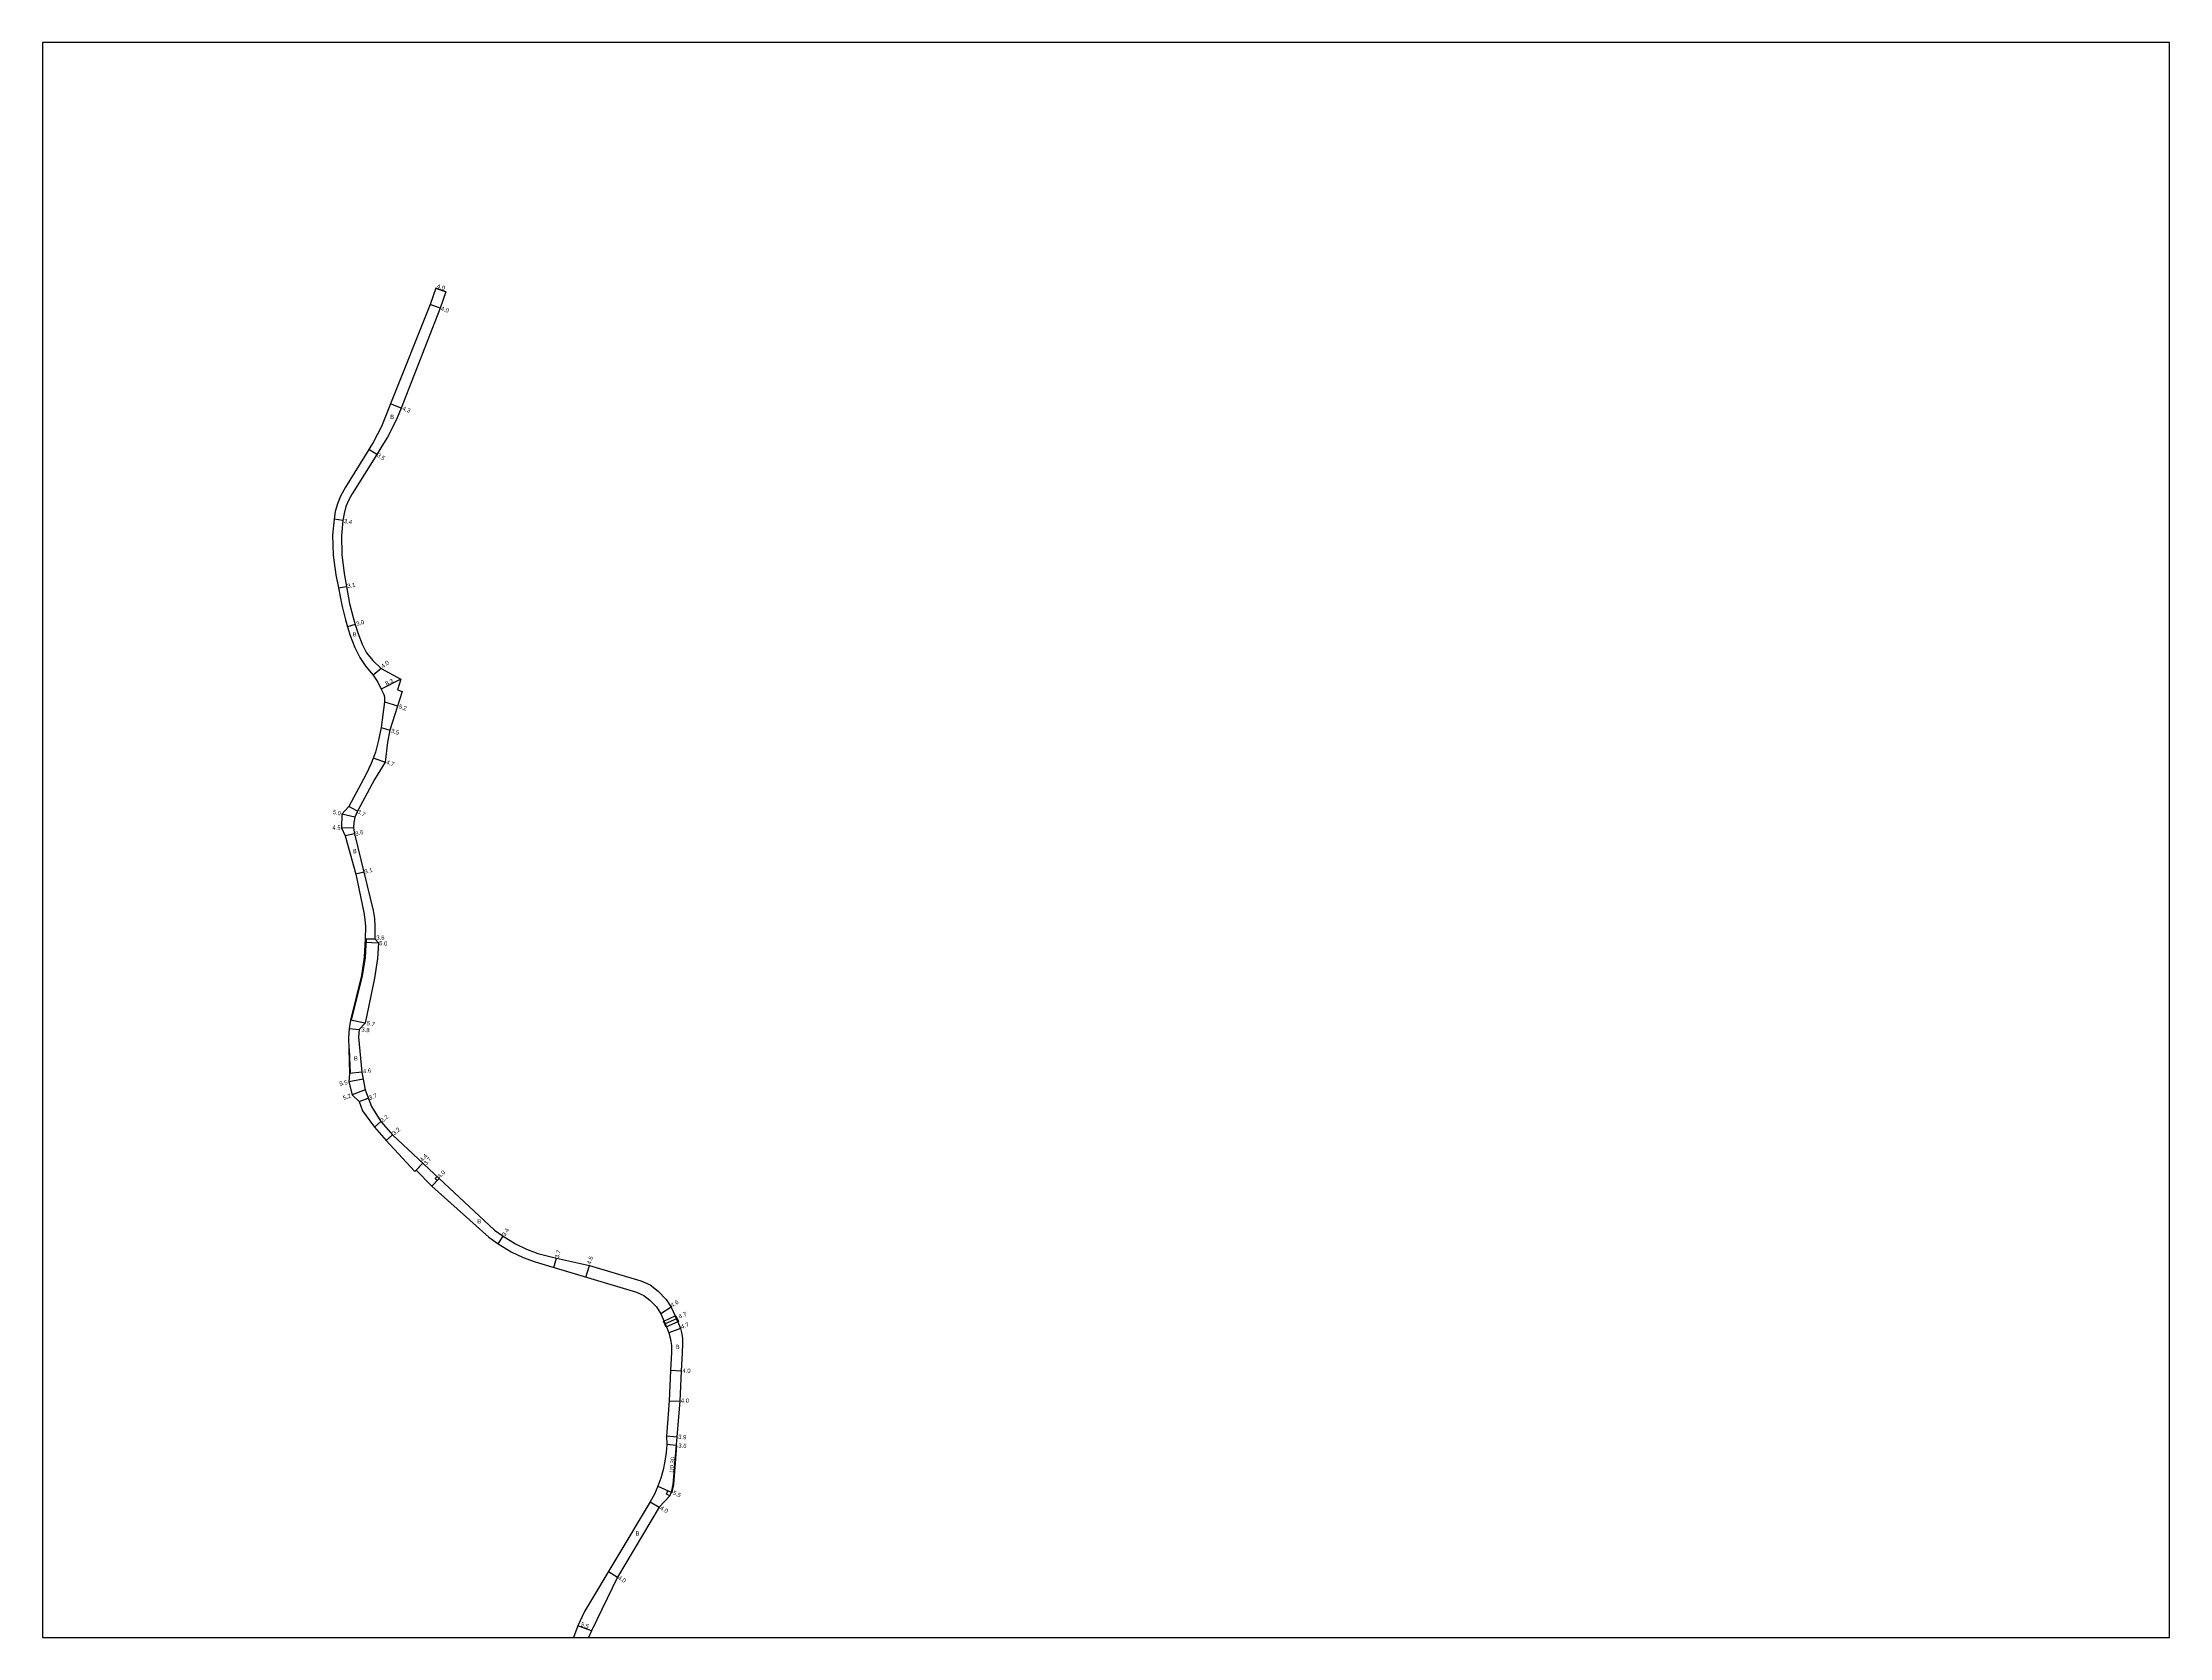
# Model space of a CAD drawing. Header units: metres. Extents: x -4000 to 0, y -102000 to -99000.
# Drawn here: x -800 to 0, y -102000 to -101400 of the extents above; entities that cross this region are included whole.
import ezdxf

# ---------------------------------------------------------------- set-up
doc = ezdxf.new("R2010")
doc.units = ezdxf.units.M
doc.header["$LTSCALE"] = 2.5
for name, color, linetype in [('側溝・桝', 7, 'Continuous'), ('図郭', 7, 'Continuous'), ('幅員', 7, 'Continuous'), ('歩道・分離帯・安全施設', 7, 'Continuous'), ('舗装', 7, 'Continuous'), ('道路', 7, 'Continuous')]:
    doc.layers.add(name, color=color, linetype=linetype)
doc.styles.get("Standard").update_dxf_attribs({"font": ''})
doc.styles.get('Standard').set_extended_font_data('@MS PGothic')

msp = doc.modelspace()

# ---------------------------------------------------------------- linework, layer by layer
at = {"layer": '側溝・桝'}
for points in [[(-652.35, -101827.4), (-651.6, -101826.6), (-650.8, -101827.35), (-651.55, -101828.15)], [(-565.37, -101946.08), (-564.79, -101944.81), (-563.52, -101945.39), (-564.1, -101946.66)]]:
    msp.add_lwpolyline(points, close=True, dxfattribs=at)
msp.add_lwpolyline([(-563.52, -101945.39), (-563.23, -101945.45), (-562.58, -101942.47), (-561.36, -101927.76), (-561.66, -101927.73)], dxfattribs=at)
at = {"layer": '図郭'}
msp.add_lwpolyline([(0, -102000), (0, -101400), (-800, -101400), (-800, -102000)], close=True, dxfattribs=at)
at = {"layer": '幅員'}
for points in [[(-648.29, -101493.73), (-652.08, -101492.43)], [(-650.4, -101499.89), (-654.18, -101498.6)], [(-665.09, -101537.5), (-669.08, -101535.91)], [(-674.25, -101554.95), (-677.22, -101553.09)], [(-687.01, -101579.86), (-690.37, -101579.32)], [(-688.74, -101605.14), (-685.69, -101604.59)], [(-682.4, -101618.94), (-685.28, -101619.8)], [(-672.57, -101635.47), (-675.63, -101638.05)], [(-665.19, -101639.54), (-672.58, -101643.32)], [(-671.4, -101648.01), (-666.44, -101649.58)], [(-672.67, -101657.67), (-669.34, -101658.73)], [(-675.6, -101669.1), (-671.18, -101670.7)], [(-681.51, -101689.12), (-684.77, -101687.37)], [(-683.02, -101695.53), (-687.52, -101695.37)], [(-682.49, -101691.35), (-687.37, -101690.27)], [(-682.71, -101697.63), (-686.21, -101698.48)], [(-679.19, -101712.08), (-682.2, -101712.81)], [(-678.68, -101738.46), (-673.69, -101738.74)], [(-678.61, -101737.17), (-675.01, -101737.19)], [(-678.62, -101768.87), (-684.2, -101767.72)], [(-684.66, -101770.91), (-680.88, -101771.24)], [(-679.42, -101789.94), (-684.83, -101790.95)], [(-679.9, -101787.4), (-684.48, -101787.83)], [(-678.67, -101793.97), (-683.53, -101795.83)], [(-680.93, -101798.41), (-677.48, -101797.09)], [(-672.81, -101805.92), (-675.2, -101808.05)], [(-670.75, -101813.04), (-668.36, -101810.91)], [(-657, -101821.55), (-660, -101824.76)], [(-657, -101821.55), (-659.52, -101824.25)], [(-650.8, -101827.35), (-653.53, -101830.27)], [(-628.57, -101851.95), (-626.79, -101849.05)], [(-607.74, -101860.84), (-606.68, -101857.29)], [(-595.64, -101864.45), (-594.32, -101860.04)], [(-563.61, -101875.76), (-567.5, -101878.21)], [(-561.53, -101880.13), (-565.76, -101882.05)], [(-560, -101883.75), (-564.39, -101885.43)], [(-559.76, -101899.8), (-563.75, -101899.61)], [(-564.27, -101910.96), (-560.28, -101911.15)], [(-561.4, -101924.61), (-565.29, -101924.32)], [(-561.66, -101927.73), (-565.24, -101927.43)], [(-568.53, -101943.12), (-563.52, -101945.39)], [(-571.45, -101948.97), (-568.02, -101951.03)], [(-587.16, -101975.22), (-583.72, -101977.27)], [(-593.53, -101997.49), (-598.69, -101995.59)]]:
    msp.add_lwpolyline(points, dxfattribs=at)
at = {"layer": '歩道・分離帯・安全施設'}
for points in [[(-678.31, -101737.18), (-678.69, -101744.14), (-679.73, -101751.04), (-683.91, -101767.79)], [(-684.61, -101778.57), (-684.28, -101787.83)]]:
    msp.add_lwpolyline(points, dxfattribs=at)
at = {"layer": '道路'}
for points in [[(-652.08, -101492.43), (-654.18, -101498.6), (-669.08, -101535.91), (-671.26, -101541.37), (-672.55, -101544.4), (-673.97, -101547.37), (-675.53, -101550.27), (-677.22, -101553.09), (-686.1, -101567.24), (-687.91, -101570.62), (-689.08, -101573.48), (-689.91, -101576.46), (-690.37, -101579.32), (-690.89, -101585.34), (-690.71, -101592.87), (-689.71, -101600.27), (-688.74, -101605.14), (-687.44, -101611.6), (-686.08, -101617.12), (-685.28, -101619.8), (-684.24, -101623.1), (-682.56, -101627.56), (-680.64, -101631.32), (-678.41, -101634.74), (-675.63, -101638.05), (-673.94, -101640.65), (-672.58, -101643.32), (-671.67, -101645.25), (-671.44, -101646.15), (-671.35, -101647.08), (-671.4, -101648.01), (-672.67, -101657.67), (-673.66, -101662.43), (-674.81, -101666.92), (-676.39, -101671.27), (-678.38, -101675.46), (-684.77, -101687.37), (-687.37, -101690.27), (-687.52, -101695.37), (-686.21, -101698.48), (-682.2, -101712.81), (-679.19, -101727.28), (-678.72, -101729.89), (-678.58, -101732.53), (-678.61, -101737.17), (-678.99, -101744.11), (-680.03, -101750.98), (-684.2, -101767.72), (-684.66, -101770.91), (-684.96, -101774.24), (-684.48, -101787.83), (-684.83, -101790.95), (-683.53, -101795.83), (-680.93, -101798.41), (-679.62, -101801.85), (-675.2, -101808.05), (-670.75, -101813.04), (-660, -101824.76), (-659.52, -101824.25), (-653.53, -101830.27), (-632.09, -101849.45), (-628.57, -101851.95), (-623.74, -101854.93), (-619.24, -101857.11), (-614.73, -101858.75), (-576.54, -101870.15), (-573.87, -101871.33), (-571.57, -101873.15), (-569.1, -101875.67), (-567.5, -101878.21), (-565.27, -101883.14), (-564.39, -101885.43), (-563.79, -101887.81), (-563.47, -101890.24), (-563.44, -101892.69), (-563.75, -101899.61), (-564.27, -101910.96), (-565.29, -101924.32), (-565.24, -101927.43), (-565.49, -101930.43), (-565.89, -101933.68), (-566.53, -101936.89), (-567.41, -101940.04), (-568.53, -101943.12), (-569.88, -101946.1), (-571.45, -101948.97), (-596.12, -101990.2), (-598.69, -101995.59), (-600.31, -102000)], [(-648.29, -101493.73), (-650.4, -101499.89), (-665.09, -101537.5), (-666.64, -101541.22), (-668.37, -101544.87), (-670.27, -101548.43), (-672.33, -101551.89), (-674.25, -101554.95), (-683.53, -101569.73), (-684.83, -101572.09), (-685.86, -101574.59), (-686.59, -101577.19), (-687.01, -101579.86), (-687.49, -101585.5), (-687.42, -101592.65), (-686.55, -101599.75), (-685.69, -101604.59), (-684.5, -101610.98), (-683.19, -101616.31), (-682.4, -101618.94), (-681.4, -101622.12), (-679.81, -101626.34), (-678.12, -101629.65), (-675.73, -101632.49), (-672.57, -101635.47), (-665.19, -101639.54), (-666.46, -101643.56), (-664.71, -101644.11), (-669.34, -101658.73), (-670.23, -101663.14), (-671.18, -101670.7), (-675.12, -101677.21), (-681.51, -101689.12), (-682.49, -101691.35), (-682.95, -101693.42), (-683.02, -101695.53), (-682.71, -101697.63), (-675.67, -101726.53), (-675.14, -101729.47), (-674.98, -101732.45), (-675.01, -101737.19), (-673.69, -101738.74), (-674.01, -101744.62), (-675.12, -101751.96), (-678.62, -101768.87), (-680.88, -101771.24), (-681.14, -101774.23), (-679.9, -101787.4), (-678.67, -101793.97), (-676.28, -101800.21), (-672.81, -101805.92), (-668.36, -101810.91), (-650.8, -101827.35), (-629.97, -101846.78), (-626.79, -101849.05), (-622.1, -101851.95), (-617.91, -101853.97), (-613.66, -101855.53), (-606.68, -101857.29), (-594.32, -101860.04), (-574.95, -101865.83), (-571.47, -101867.36), (-568.49, -101869.72), (-565.47, -101872.8), (-563.61, -101875.76), (-562.02, -101879.04), (-561.03, -101881.23), (-560, -101883.75), (-559.62, -101885.26), (-559.32, -101887.38), (-559.29, -101889.53), (-559.44, -101892.88), (-559.76, -101899.8), (-560.28, -101911.15), (-562.88, -101942.43), (-563.52, -101945.39), (-564.1, -101946.66), (-568.02, -101951.03), (-583.72, -101977.27), (-593.53, -101997.49), (-594.59, -102000)], [(-652.08, -101492.43), (-648.29, -101493.73)]]:
    msp.add_lwpolyline(points, dxfattribs=at)
for points in [[(-566.26, -101880.96), (-562.02, -101879.04), (-561.03, -101881.23), (-565.27, -101883.14)], [(-560.85, -101881.14), (-561.03, -101881.23), (-562.02, -101879.04), (-561.84, -101878.96)], [(-566.44, -101881.04), (-566.26, -101880.96), (-565.27, -101883.14), (-565.45, -101883.22)]]:
    msp.add_lwpolyline(points, close=True, dxfattribs=at)

# ---------------------------------------------------------------- texts
at = {"layer": '側溝・桝'}
msp.add_text('U0.30', height=1.6, rotation=85.25258, dxfattribs=at).set_placement((-562.61, -101938.05))
at = {"layer": '幅員'}
for s, rotation, p in [('4.0', 341.15999, (-651.8, -101492.26)), ('4.0', 341.15999, (-650.34, -101500.72)), ('4.3', 338.23253, (-664.84, -101538.22)), ('3.5', 327.87092, (-674.39, -101555.65)), ('3.4', 350.8969, (-686.74, -101580.73)), ('3.1', 10.1362, (-685.23, -101605.28)), ('3.0', 16.60754, (-681.8, -101619.51)), ('4.0', 40.0108, (-671.84, -101635.52)), ('8.3', 27.10899, (-670.59, -101642.02)), ('5.2', 342.44819, (-666.17, -101650.43)), ('3.5', 342.44819, (-669.09, -101659.55)), ('4.7', 340.06417, (-670.9, -101671.37)), ('4.5', 357.97868, (-690.97, -101696.05)), ('5.0', 347.49714, (-690.93, -101690.14)), ('3.7', 331.77481, (-681.78, -101689.87)), ('3.6', 13.70101, (-682.17, -101698.45)), ('3.1', 13.70101, (-678.73, -101712.7)), ('3.6', 359.58514, (-674.46, -101737.52)), ('5.0', 356.86789, (-673.41, -101739.57)), ('3.8', 354.90313, (-680.11, -101772.08)), ('5.7', 348.41324, (-678.19, -101769.61)), ('5.5', 10.58783, (-688.18, -101792.46)), ('4.6', 5.40243, (-679.42, -101787.77)), ('5.2', 20.95863, (-686.63, -101797.89)), ('3.7', 20.95863, (-676.93, -101797.82)), ('3.2', 41.70022, (-672.05, -101806.4)), ('3.2', 41.70022, (-667.61, -101811.2)), ('4.4', 46.88561, (-657.15, -101821.17)), ('3.7', 46.88561, (-655.67, -101822.45)), ('4.0', 46.88561, (-650.45, -101827.38)), ('3.4', 58.29897, (-626, -101849.26)), ('3.7', 73.38344, (-605.88, -101857.47)), ('4.6', 73.38344, (-593.76, -101859.81)), ('4.6', 32.17165, (-563.16, -101875.89)), ('4.7', 24.33763, (-560.32, -101880.14)), ('4.7', 20.96719, (-559.57, -101883.96)), ('4.0', 357.37413, (-559.35, -101900.37)), ('4.0', 357.37413, (-559.95, -101911.6)), ('3.9', 355.66909, (-560.95, -101925.27)), ('3.6', 355.25258, (-560.91, -101928.5)), ('4.0', 329.10878, (-567.93, -101951.77)), ('5.5', 335.64473, (-563.11, -101946.12)), ('4.0', 329.10878, (-583.76, -101977.97)), ('5.5', 339.85092, (-597.71, -101995.69))]:
    msp.add_text(s, height=1.6, rotation=rotation, dxfattribs=at).set_placement(p)
at = {"layer": '舗装'}
for p in [(-669.25, -101541.62), (-683.38, -101623.43), (-683.33, -101704.99), (-682.89, -101782.95), (-636.49, -101844.25), (-561.84, -101891.48), (-576.96, -101961.69)]:
    msp.add_text('B', height=1.6, dxfattribs=at).set_placement(p)

doc.saveas('drawing.dxf')
